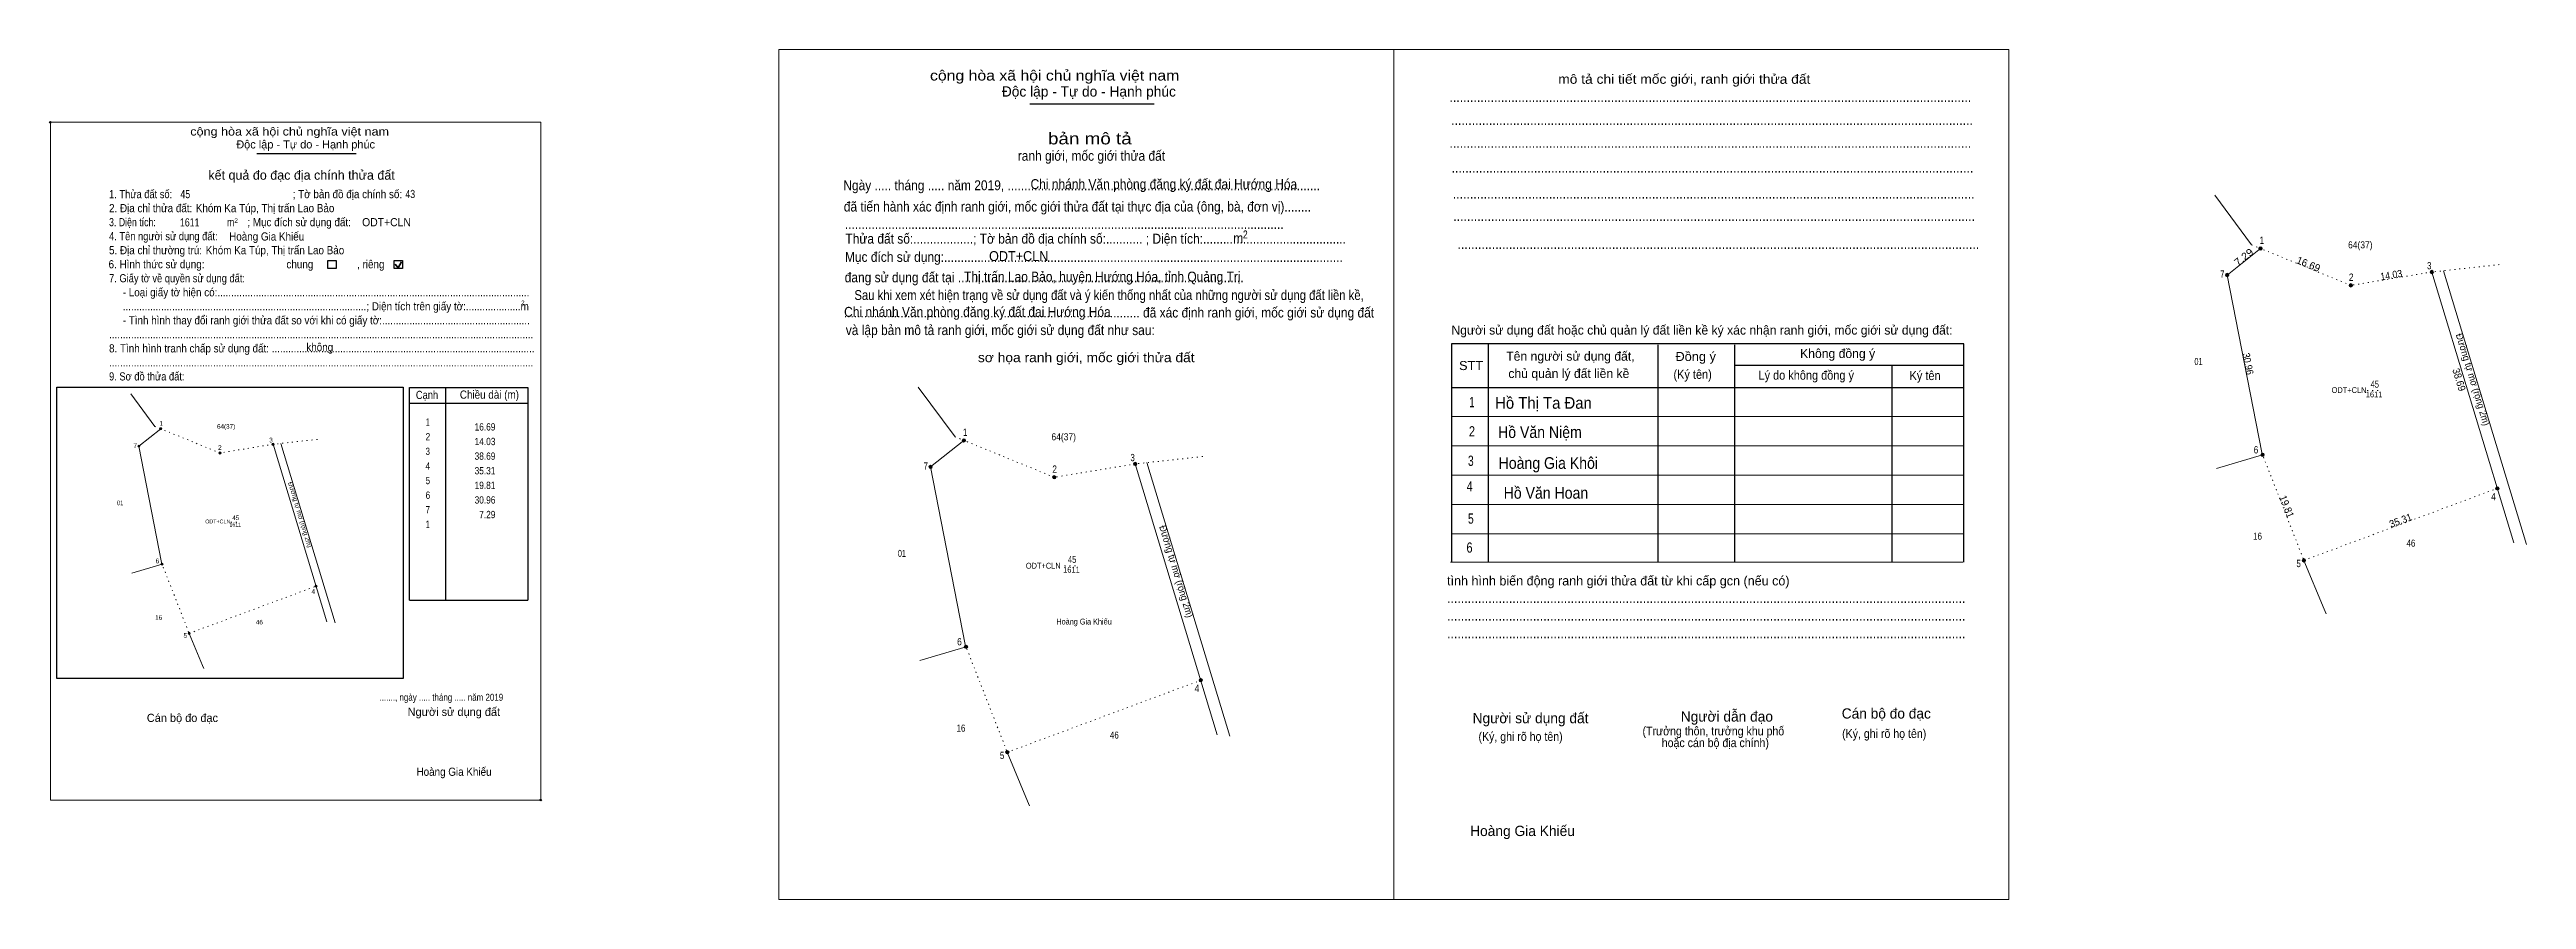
# Model space of a CAD drawing. Header units: metres. Extents: x 534265 to 535647, y 1836382 to 1836975.
# Drawn here: x 535223.2 to 535646.8, y 1836381.9 to 1836527.3 of the extents above; entities that cross this region are included whole.
import ezdxf
from ezdxf.enums import TextEntityAlignment as Align

# ---------------------------------------------------------------- set-up
doc = ezdxf.new("R2010")
doc.units = ezdxf.units.M
doc.header["$LTSCALE"] = 0.56
doc.header["$PDMODE"] = 32
doc.header["$PDSIZE"] = 0.28
doc.linetypes.add('DOTTED', pattern=[1.5, 0.3, -1.2])
for name, color, linetype, lineweight in [('10', 7, 'DOTTED', 13), ('40', 7, 'Continuous', 13), ('6', 7, 'DOTTED', 13), ('63', 7, 'Continuous', 13), ('7', 7, 'Continuous', 25), ('8', 7, 'DOTTED', 13)]:
    doc.layers.add(name, color=color, linetype=linetype, lineweight=lineweight)
for name, color, linetype in [('13', 7, 'Continuous'), ('25', 7, 'Continuous'), ('32', 7, 'Continuous')]:
    doc.layers.add(name, color=color, linetype=linetype)

msp = doc.modelspace()

# ---------------------------------------------------------------- texts
at = {"layer": '10'}
for s, width, p in [('ODT+CLN', 0.95, (535616.48, 1836468.54)), ('1611', 0.8, (535620.765, 1836467.8)), ('Hoàng Gia Khiếu', 0.9, (535400.115, 1836428.92))]:
    msp.add_text(s, height=1, dxfattribs=dict(at, width=width)).set_placement(p, align=Align.CENTER)
at = {"layer": '13', "width": 0.9}
msp.add_text('Mục đích sử dụng:........................................................................................................................', height=1.7, dxfattribs=at).set_placement((535359.22, 1836490.99))
at = {"layer": '25', "width": 0.9}
for p in [(535390.97, 1836503.45), (535359.08, 1836481.58)]:
    msp.add_text('Chi nhánh Văn phòng đăng ký đất đai Hướng Hóa', height=1.7, dxfattribs=at).set_placement(p)
at = {"layer": '32'}
for s, height, width, p in [('64(37)', 1.2, 0.9, (535618.4, 1836493.3)), ('01', 1.2, 0.75, (535590.725, 1836473.34)), ('45', 1.2, 0.8, (535620.875, 1836469.45)), ('64(37)', 0.7873, 0.85, (535253.38, 1836462.43)), ('64(37)', 1.2, 0.9, (535396.64, 1836460.45)), ('01', 0.7873, 0.75, (535235.245, 1836449.34)), ('01', 1.2, 0.75, (535368.965, 1836440.49)), ('16', 1.2, 0.85, (535600.825, 1836443.43)), ('46', 1.2, 0.85, (535627.065, 1836442.24)), ('16', 0.7873, 0.85, (535241.855, 1836429.72)), ('46', 0.7873, 0.85, (535259.075, 1836428.93)), ('16', 1.2, 0.85, (535379.065, 1836410.58)), ('46', 1.2, 0.85, (535405.305, 1836409.39))]:
    msp.add_text(s, height=height, dxfattribs=dict(at, width=width)).set_placement(p, align=Align.CENTER)
at = {"layer": '32', "width": 0.95}
for height, p in [(1.2, (535637.0948, 1836470.6938)), (0.7873, (535265.6519, 1836447.6141)), (1.2, (535415.3348, 1836437.8438))]:
    msp.add_text('Đường tự mỡ (rộng 2m)', height=height, rotation=286.843, dxfattribs=at).set_placement(p, align=Align.CENTER)
at = {"layer": '6', "width": 0.95}
msp.add_text('ODT+CLN', height=1.7, dxfattribs=at).set_placement((535383.87, 1836491.13))
at = {"layer": '6'}
for s, height, width, p in [('ODT+CLN', 1, 0.95, (535393.14, 1836438.48)), ('1611', 1, 0.8, (535397.965, 1836437.8)), ('45', 1.2, 0.8, (535398.075, 1836439.45))]:
    msp.add_text(s, height=height, dxfattribs=dict(at, width=width)).set_placement(p, align=Align.CENTER)
at = {"layer": '63'}
for s, rotation, width, p in [('7.29', 38.537, 1.1, (535598.8606, 1836491.3193)), ('14.03', 9.355, 0.9, (535623.7984, 1836488.1262)), ('30.96', 281.005, 0.9, (535598.5987, 1836473.4243)), ('38.69', 286.857, 0.95, (535634.6984, 1836470.6412)), ('19.81', 291.345, 0.95, (535605.2339, 1836448.8875)), ('35.31', 20.421, 0.95, (535625.5119, 1836446.1395))]:
    msp.add_text(s, height=1.25, rotation=rotation, dxfattribs=dict(at, width=width)).set_placement(p, align=Align.CENTER)
for s, height, width, p in [(' 1', 1.25, 0.75, (535601.91, 1836494.06)), (' 7', 1.25, 0.8, (535595.17, 1836488.27)), (' 2', 1.25, 0.85, (535617.24, 1836487.74)), (' 3', 1.25, 0.8, (535630.56, 1836489.72)), (' 1', 0.82, 0.75, (535242.56, 1836462.93)), ('16.69', 1.25, 0.85, (535299.44, 1836462.12)), (' 1', 1.25, 0.75, (535380.15, 1836461.21)), (' 7', 0.82, 0.8, (535238.14, 1836459.13)), (' 2', 0.82, 0.85, (535252.62, 1836458.79)), (' 3', 0.82, 0.8, (535261.36, 1836460.08)), ('38.69', 1.25, 0.85, (535299.44, 1836457.12)), ('14.03', 1.25, 0.85, (535299.44, 1836459.62)), (' 6', 1.25, 0.85, (535600.96, 1836458.2)), ('35.31', 1.25, 0.85, (535299.44, 1836454.62)), (' 7', 1.25, 0.8, (535373.41, 1836455.42)), (' 2', 1.25, 0.85, (535395.48, 1836454.89)), (' 3', 1.25, 0.8, (535408.8, 1836456.87)), ('30.96', 1.25, 0.85, (535299.44, 1836449.62)), ('19.81', 1.25, 0.85, (535299.44, 1836452.12)), (' 4', 1.25, 0.85, (535641.58, 1836450.2)), ('7.29', 1.25, 0.85, (535299.44, 1836447.12)), (' 6', 0.82, 0.85, (535241.94, 1836439.4)), (' 5', 1.25, 0.8, (535608.23, 1836438.74)), (' 4', 0.82, 0.85, (535268.6, 1836434.16)), (' 5', 0.82, 0.8, (535246.71, 1836426.64)), (' 6', 1.25, 0.85, (535379.2, 1836425.35)), (' 4', 1.25, 0.85, (535419.82, 1836417.35)), (' 5', 1.25, 0.8, (535386.47, 1836405.89))]:
    msp.add_text(s, height=height, dxfattribs=dict(at, width=width)).set_placement(p, align=Align.RIGHT)
msp.add_text('16.69', height=1.25, rotation=337.784, dxfattribs=at).set_placement((535609.2887, 1836490.0205), align=Align.CENTER)
for s, height, width, p in [('Hồ Thị Ta Đan', 2, 0.95, (535478.695, 1836465.85)), (' 1', 1.25, 0.75, (535287.69, 1836462.94)), ('Hồ Văn Niệm', 2, 0.9, (535478.09, 1836460.85)), (' 3', 1.25, 0.8, (535287.685, 1836457.94)), (' 2', 1.25, 0.85, (535287.695, 1836460.44)), (' 4', 1.25, 0.85, (535287.69, 1836455.44)), (' 5', 1.25, 0.8, (535287.695, 1836452.94)), ('Hoàng Gia Khôi', 2, 0.9, (535479.525, 1836455.56)), (' 6', 1.25, 0.85, (535287.695, 1836450.44)), ('Hồ Văn Hoan', 2, 0.9, (535479.115, 1836450.45)), (' 7', 1.25, 0.8, (535287.695, 1836447.94)), (' 1', 1.25, 0.75, (535287.69, 1836445.44))]:
    msp.add_text(s, height=height, dxfattribs=dict(at, width=width)).set_placement(p, align=Align.CENTER)
at = {"layer": '7'}
for s, height, width, p in [('cộng hòa xã hội chủ nghĩa việt nam', 1.756, 1.15, (535373.77, 1836522.03)), ('........................................................................................................................................................', 1.756, 0.9, (535462.61, 1836518.37)), ('cộng hòa xã hội chủ nghĩa việt nam', 1.4, 1.15, (535247.25, 1836512.61)), ('........................................................................................................................................................', 1.756, 0.9, (535462.9, 1836514.41)), ('........................................................................................................................................................', 1.756, 0.9, (535462.61, 1836510.52)), ('Ngày ..... tháng ..... năm 2019, ..............................................................................................', 1.7, 0.9, (535358.94, 1836503.25)), ('........................................................................................................................................................', 1.756, 0.9, (535462.97, 1836506.27)), ('2. Địa chỉ thửa đất:', 1.4, 0.9, (535233.36, 1836499.49)), ('1. Thửa đất số:', 1.4, 0.85, (535233.36, 1836501.89)), ('45', 1.4, 0.8, (535245.57, 1836501.89)), ('Khóm Ka Túp, Thị trấn Lao Bảo', 1.4, 0.9, (535248.2, 1836499.49)), ('; Tờ bản đồ địa chính số:', 1.4, 0.9, (535264.77, 1836501.89)), ('43', 1.4, 0.8, (535284.04, 1836501.91)), (' đã tiến hành xác định ranh giới, mốc giới thửa đất tại thực địa của (ông, bà, đơn vị)........', 1.7, 0.9, (535358.46, 1836499.61)), ('........................................................................................................................................................', 1.756, 0.9, (535463.18, 1836501.82)), ('3. Diện tích:', 1.4, 0.8, (535233.36, 1836497.09)), ('m', 1.4, 0.8, (535253.54, 1836497.09)), ('2', 0.7999, 0.8, (535254.8, 1836497.65)), ('; Mục đích sử dụng đất:', 1.4, 0.9, (535257.01, 1836497.09)), ('....................................................................................................................................', 1.7, 0.9, (535359.22, 1836496.61)), ('2', 1.377, 0.8, (535427.29, 1836494.99)), ('........................................................................................................................................................', 1.756, 0.9, (535463.26, 1836498)), ('4. Tên người sử dụng đất:', 1.4, 0.85, (535233.36, 1836494.69)), ('5. Địa chỉ thường trú:', 1.4, 0.9, (535233.36, 1836492.29)), ('Khóm Ka Túp, Thị trấn Lao Bảo', 1.4, 0.9, (535249.89, 1836492.29)), ('Hoàng Gia Khiếu', 1.4, 0.9, (535253.9, 1836494.64)), ('Thửa đất số:..................; Tờ bản đồ địa chính số:........... ; Diện tích:...........................................', 1.7, 0.9, (535359.3, 1836494.11)), ('   m', 1.7, 0.9, (535423.93, 1836494.21)), ('........................................................................................................................................................', 1.756, 0.9, (535463.98, 1836493.22)), ('6. Hình thức sử dụng:', 1.4, 0.9, (535233.28, 1836489.89)), ('7. Giấy tờ về quyền sử dụng đất:', 1.4, 0.85, (535233.36, 1836487.49)), ('chung                , riêng', 1.4, 0.9, (535263.7, 1836489.89)), ('đang sử dụng đất tại ......................................................................................', 1.7, 0.9, (535359.18, 1836487.49)), ('Thị trấn Lao Bảo, huyện Hướng Hóa, tỉnh Quảng Trị', 1.7, 0.9, (535379.59, 1836487.61)), ('     - Loại giấy tờ hiện có:..................................................................................................................', 1.4, 0.9, (535233.36, 1836485.09)), ('     .........................................................................................; Diện tích trên giấy tờ:....................m', 1.4, 0.9, (535233.36, 1836482.69)), ('2', 0.7999, 0.8, (535303.84, 1836483.57)), ('Sau khi xem xét hiện trạng về sử dụng đất và ý kiến thống nhất của những người sử dụng đất liền kề,', 1.7, 0.85, (535360.84, 1836484.46)), ('     - Tình hình thay đổi ranh giới thửa đất so với khi có giấy tờ:......................................................', 1.4, 0.9, (535233.36, 1836480.29)), ('......................................................................................... đã xác định ranh giới, mốc giới sử dụng đất', 1.7, 0.9, (535359.04, 1836481.47)), (' và lập bản mô tả ranh giới, mốc giới sử dụng đất như sau:', 1.7, 0.9, (535358.8, 1836478.46)), ('8. Tình hình tranh chấp sử dụng đất: ................................................................................................', 1.4, 0.9, (535233.36, 1836475.49)), ('...........................................................................................................................................................', 1.4, 0.9, (535233.36, 1836477.89)), ('không', 1.4, 0.9, (535267.1, 1836475.7)), ('Đồng ý', 1.555, 1.05, (535501.27, 1836474.02)), ('9. Sơ đồ thửa đất:', 1.4, 0.85, (535233.36, 1836470.69)), ('...........................................................................................................................................................', 1.4, 0.9, (535233.36, 1836473.09)), ('STT', 1.555, 1.05, (535464.25, 1836472.47)), ('(Ký tên)', 1.555, 0.9, (535500.93, 1836470.97)), ('Lý do không đồng ý', 1.555, 0.9, (535515.47, 1836470.82)), ('Ký tên', 1.555, 0.9, (535541.31, 1836470.76)), ('Cạnh', 1.4, 0.85, (535285.84, 1836467.52)), ('Chiều dài (m)', 1.4, 0.9, (535293.36, 1836467.57)), ('.......................................................................................................................................................', 1.756, 0.9, (535462.21, 1836432.6)), ('.......................................................................................................................................................', 1.756, 0.9, (535462.21, 1836429.59)), ('.......................................................................................................................................................', 1.756, 0.9, (535462.21, 1836426.58)), ('......., ngày ..... tháng ..... năm 2019', 1.2, 0.85, (535279.62, 1836415.86)), ('(Ký, ghi rõ họ tên)', 1.505, 0.9, (535467.58, 1836409)), ('(Ký, ghi rõ họ tên)', 1.505, 0.9, (535529.77, 1836409.5)), ('Hoàng Gia Khiếu', 1.4, 0.9, (535285.95, 1836403.02))]:
    msp.add_text(s, height=height, dxfattribs=dict(at, width=width)).set_placement(p)
for s, height, width, p in [('mô tả chi tiết mốc giới, ranh giới thửa đất', 1.605, 1.1, (535502.78, 1836521.47)), ('ranh giới, mốc giới thửa đất', 1.7, 0.9, (535401.38, 1836508.3)), ('bản mô tả', 2.007, 1.2, (535401.11, 1836511.1)), ('sơ họa ranh giới, mốc giới thửa đất', 1.605, 1.1, (535400.495, 1836473.82)), ('1', 1.756, 0.7, (535466.455, 1836466.12)), ('2', 1.756, 0.8, (535466.465, 1836461.11)), ('3', 1.756, 0.75, (535466.265, 1836456.07)), ('4', 1.756, 0.8, (535466.07, 1836451.69)), ('5', 1.756, 0.75, (535466.275, 1836446.18)), ('6', 1.756, 0.8, (535466.045, 1836441.21)), ('(Trưởng thôn, trưởng khu phố', 1.505, 0.9, (535507.75, 1836409.94)), ('hoặc cán bộ địa chính)', 1.505, 0.9, (535508.09, 1836407.93))]:
    msp.add_text(s, height=height, dxfattribs=dict(at, width=width)).set_placement(p, align=Align.CENTER)
for s, height, p in [('Độc lập - Tự do - Hạnh phúc', 1.756, (535386.06, 1836519.28)), ('Độc lập - Tự do - Hạnh phúc', 1.4, (535255.12, 1836510.4)), ('Người sử dụng đất hoặc chủ quản lý đất liền kề ký xác nhận ranh giới, mốc giới sử dụng đất:', 1.555, (535462.95, 1836478.54)), ('Tên người sử dụng đất,', 1.555, (535472.33, 1836474.07)), ('Không đồng ý', 1.555, (535522.59, 1836474.53)), ('chủ quản lý đất liền kề', 1.555, (535472.69, 1836471.11)), ('tình hình biến động ranh giới thửa đất từ khi cấp gcn (nếu có)', 1.605, (535462.21, 1836435.61)), ('Cán bộ đo đạc', 1.4, (535239.82, 1836412.24)), ('Người sử dụng đất', 1.4, (535284.43, 1836413.27)), ('Người sử dụng đất', 1.756, (535466.57, 1836412.02)), ('Người dẫn đạo', 1.755, (535502.18, 1836412.3)), ('Cán bộ đo đạc', 1.752, (535529.71, 1836412.82)), ('Hoàng Gia Khiếu', 1.76, (535466.15, 1836392.71))]:
    msp.add_text(s, height=height, dxfattribs=at).set_placement(p)
for s, height, p in [('kết quả đo đạc địa chính thửa đất', 1.6, (535266.285, 1836505.05)), ('.', 0.4001, (535307.1937, 1836398.69))]:
    msp.add_text(s, height=height, dxfattribs=at).set_placement(p, align=Align.CENTER)
at = {"layer": '8'}
for s, width, p in [('1611', 0.8, (535245.49, 1836497.05)), ('ODT+CLN', 0.95, (535276.64, 1836497.08))]:
    msp.add_text(s, height=1.4, dxfattribs=dict(at, width=width)).set_placement(p)
for s, height, width, p in [('ODT+CLN', 0.66, 0.95, (535251.95, 1836446.23)), ('1611', 0.6561, 0.8, (535254.94, 1836445.69)), ('45', 0.7873, 0.8, (535255.025, 1836446.79))]:
    msp.add_text(s, height=height, dxfattribs=dict(at, width=width)).set_placement(p, align=Align.CENTER)

# ---------------------------------------------------------------- hatches: boundary and pattern name
at = {"layer": '63'}
for points in [[(535601.6215, 1836493.28, 1), (535601.0385, 1836493.28, 1)], [(535595.9215, 1836488.74, 1), (535595.3385, 1836488.74, 1)], [(535630.9115, 1836489.25, 1), (535630.3285, 1836489.25, 1)], [(535617.0715, 1836486.97, 1), (535616.4885, 1836486.97, 1)], [(535242.3844, 1836462.4198, 1), (535242.0019, 1836462.4198, 1)], [(535238.6447, 1836459.4411, 1), (535238.2621, 1836459.4411, 1)], [(535252.5212, 1836458.2798, 1), (535252.1386, 1836458.2798, 1)], [(535261.6016, 1836459.7757, 1), (535261.219, 1836459.7757, 1)], [(535379.8615, 1836460.43, 1), (535379.2785, 1836460.43, 1)], [(535601.9815, 1836457.96, 1), (535601.3985, 1836457.96, 1)], [(535374.1615, 1836455.89, 1), (535373.5785, 1836455.89, 1)], [(535395.3115, 1836454.12, 1), (535394.7285, 1836454.12, 1)], [(535409.1515, 1836456.4, 1), (535408.5685, 1836456.4, 1)], [(535642.1315, 1836452.22, 1), (535641.5485, 1836452.22, 1)], [(535242.6206, 1836439.2464, 1), (535242.2381, 1836439.2464, 1)], [(535609.0415, 1836439.9, 1), (535608.4585, 1836439.9, 1)], [(535268.9631, 1836435.4803, 1), (535268.5805, 1836435.4803, 1)], [(535247.2527, 1836427.3972, 1), (535246.8701, 1836427.3972, 1)], [(535380.2215, 1836425.11, 1), (535379.6385, 1836425.11, 1)], [(535420.3715, 1836419.37, 1), (535419.7885, 1836419.37, 1)], [(535387.2815, 1836407.05, 1), (535386.6985, 1836407.05, 1)]]:
    msp.add_hatch(color=256, dxfattribs=at).paths.add_polyline_path(points)

# ---------------------------------------------------------------- linework, layer by layer
at = {"layer": '10'}
for p, q in [((535599.82, 1836493.9), (535601.33, 1836493.28)), ((535642.17, 1836490.52), (535630.76, 1836489.27)), ((535619.59, 1836468.95), (535622.02, 1836468.95)), ((535241.21, 1836462.83), (535242.19, 1836462.42)), ((535268.99, 1836460.61), (535261.5, 1836459.78)), ((535378.06, 1836461.05), (535379.57, 1836460.43)), ((535601.54, 1836458.35), (535608.75, 1836439.9)), ((535420.41, 1836457.67), (535409, 1836456.42)), ((535608.75, 1836439.9), (535641.84, 1836452.22)), ((535242.32, 1836439.51), (535247.06, 1836427.4)), ((535247.06, 1836427.4), (535268.77, 1836435.48)), ((535379.78, 1836425.5), (535386.99, 1836407.05)), ((535386.99, 1836407.05), (535420.08, 1836419.37))]:
    msp.add_line(p, q, dxfattribs=at)
at = {"layer": '10', "linetype": 'Continuous'}
for p, q in [((535593.81, 1836455.61), (535601.69, 1836457.96)), ((535237.26, 1836437.7), (535242.43, 1836439.25)), ((535608.75, 1836439.9), (535612.22, 1836431.55)), ((535612.22, 1836431.55), (535612.56, 1836430.74)), ((535247.06, 1836427.4), (535249.34, 1836421.92)), ((535372.05, 1836422.76), (535379.93, 1836425.11)), ((535249.34, 1836421.92), (535249.56, 1836421.38)), ((535386.99, 1836407.05), (535390.46, 1836398.7)), ((535390.46, 1836398.7), (535390.8, 1836397.89))]:
    msp.add_line(p, q, dxfattribs=at)
at = {"layer": '10'}
for points in [[(535630.62, 1836489.25), (535616.78, 1836486.97), (535601.33, 1836493.28)], [(535261.42, 1836459.78), (535252.33, 1836458.28), (535242.19, 1836462.42)], [(535408.86, 1836456.4), (535395.02, 1836454.12), (535379.57, 1836460.43)]]:
    msp.add_lwpolyline(points, dxfattribs=at)
at = {"layer": '40'}
for p, q in [((535599.82, 1836493.9), (535593.52, 1836502.38)), ((535595.63, 1836488.74), (535601.33, 1836493.28)), ((535595.63, 1836488.74), (535601.54, 1836458.35)), ((535630.62, 1836489.25), (535644.67, 1836442.89)), ((535632.64, 1836489.48), (535646.82, 1836442.64)), ((535241.21, 1836462.83), (535237.07, 1836468.38)), ((535378.06, 1836461.05), (535371.76, 1836469.53)), ((535238.45, 1836459.45), (535242.19, 1836462.42)), ((535238.45, 1836459.45), (535242.32, 1836439.51)), ((535261.42, 1836459.78), (535270.63, 1836429.36)), ((535262.72, 1836459.92), (535272.05, 1836429.2)), ((535373.87, 1836455.89), (535379.57, 1836460.43)), ((535373.87, 1836455.89), (535379.78, 1836425.5)), ((535408.86, 1836456.4), (535422.91, 1836410.04)), ((535410.88, 1836456.63), (535425.06, 1836409.79))]:
    msp.add_line(p, q, dxfattribs=at)
at = {"layer": '6'}
msp.add_line((535396.79, 1836438.95), (535399.22, 1836438.95), dxfattribs=at)
at = {"layer": '63', "lineweight": 25}
msp.add_line((535284.72, 1836433.08), (535305, 1836433.08), dxfattribs=at)
at = {"layer": '63'}
for centre, radius in [((535601.33, 1836493.28), 0.2915), ((535595.63, 1836488.74), 0.2915), ((535630.62, 1836489.25), 0.2915), ((535616.78, 1836486.97), 0.2915), ((535242.1932, 1836462.4198), 0.1913), ((535238.4534, 1836459.4411), 0.1913), ((535252.3299, 1836458.2798), 0.1913), ((535261.4103, 1836459.7757), 0.1913), ((535379.57, 1836460.43), 0.2915), ((535601.69, 1836457.96), 0.2915), ((535373.87, 1836455.89), 0.2915), ((535395.02, 1836454.12), 0.2915), ((535408.86, 1836456.4), 0.2915), ((535641.84, 1836452.22), 0.2915), ((535242.4294, 1836439.2464), 0.1913), ((535608.75, 1836439.9), 0.2915), ((535268.7718, 1836435.4803), 0.1913), ((535247.0614, 1836427.3972), 0.1913), ((535379.93, 1836425.11), 0.2915), ((535420.08, 1836419.37), 0.2915), ((535386.99, 1836407.05), 0.2915)]:
    msp.add_circle(centre, radius, dxfattribs=at)
at = {"layer": '7', "lineweight": 13}
for p, q in [((535347.89, 1836527.34), (535453.08, 1836527.34)), ((535453.08, 1836527.34), (535558.27, 1836527.34)), ((535223.32, 1836514.88), (535307.19, 1836514.88)), ((535462.95, 1836464.5), (535550.59, 1836464.5)), ((535462.95, 1836459.48), (535550.59, 1836459.48)), ((535462.95, 1836454.46), (535550.59, 1836454.46)), ((535462.95, 1836449.44), (535550.59, 1836449.44)), ((535462.95, 1836444.43), (535550.59, 1836444.43)), ((535462.8, 1836439.58), (535550.44, 1836439.58))]:
    msp.add_line(p, q, dxfattribs=at)
at = {"layer": '7'}
for p, q in [((535390.83, 1836518.02), (535412.1, 1836518.02)), ((535258.64, 1836509.56), (535275.6, 1836509.56)), ((535469.25, 1836476.94), (535469.25, 1836439.58)), ((535498.27, 1836476.79), (535498.27, 1836439.58)), ((535511.36, 1836476.79), (535511.36, 1836439.58)), ((535511.36, 1836473.32), (535550.59, 1836473.32)), ((535538.3, 1836473.32), (535538.3, 1836439.58)), ((535284.72, 1836433.08), (535284.72, 1836469.48)), ((535284.72, 1836466.8), (535305, 1836466.8)), ((535290.92, 1836469.48), (535290.92, 1836433.08)), ((535462.95, 1836469.51), (535550.59, 1836469.51))]:
    msp.add_line(p, q, dxfattribs=at)
at = {"layer": '7', "lineweight": 35}
for p, q in [((535282.3, 1836490.6), (535282.78, 1836489.98)), ((535282.78, 1836489.98), (535283.36, 1836491.02))]:
    msp.add_line(p, q, dxfattribs=at)
at = {"layer": '7', "lineweight": 13}
for points in [[(535453.08, 1836527.34), (535453.08, 1836381.86), (535347.89, 1836381.86), (535347.89, 1836527.34)], [(535558.27, 1836527.34), (535558.27, 1836381.85), (535453.08, 1836381.85), (535453.08, 1836527.34)], [(535307.19, 1836514.88), (535307.19, 1836398.88), (535223.32, 1836398.88), (535223.32, 1836514.88)]]:
    msp.add_lwpolyline(points, dxfattribs=at)
msp.add_lwpolyline([(535558.27, 1836527.34), (535558.27, 1836381.85), (535453.08, 1836381.85), (535453.08, 1836527.34)], close=True, dxfattribs=at)
at = {"layer": '7'}
for points in [[(535270.78, 1836491.22), (535272.22, 1836491.22), (535272.22, 1836489.88), (535270.78, 1836489.88)], [(535282.11, 1836491.22), (535283.55, 1836491.22), (535283.55, 1836489.88), (535282.11, 1836489.88)], [(535224.45, 1836469.56), (535283.67, 1836469.56), (535283.67, 1836419.69), (535224.45, 1836419.69)]]:
    msp.add_lwpolyline(points, close=True, dxfattribs=at)
for points in [[(535550.59, 1836439.58), (535550.59, 1836476.94), (535462.95, 1836476.94), (535462.95, 1836439.58)], [(535284.72, 1836469.48), (535305, 1836469.48), (535305, 1836433.08)]]:
    msp.add_lwpolyline(points, dxfattribs=at)
for p in [(535223.32, 1836514.88), (535307.19, 1836398.88)]:
    msp.add_point(p, dxfattribs=at)
at = {"layer": '8'}
msp.add_line((535254.18, 1836446.46), (535255.77, 1836446.46), dxfattribs=at)

msp.set_redraw_order([(e.dxf.handle, doc.entitydb.next_handle()) for e in msp.query("TEXT MTEXT ATTDEF DIMENSION ARC_DIMENSION")])  # texts and dimensions are drawn at this point

doc.saveas('drawing.dxf')
